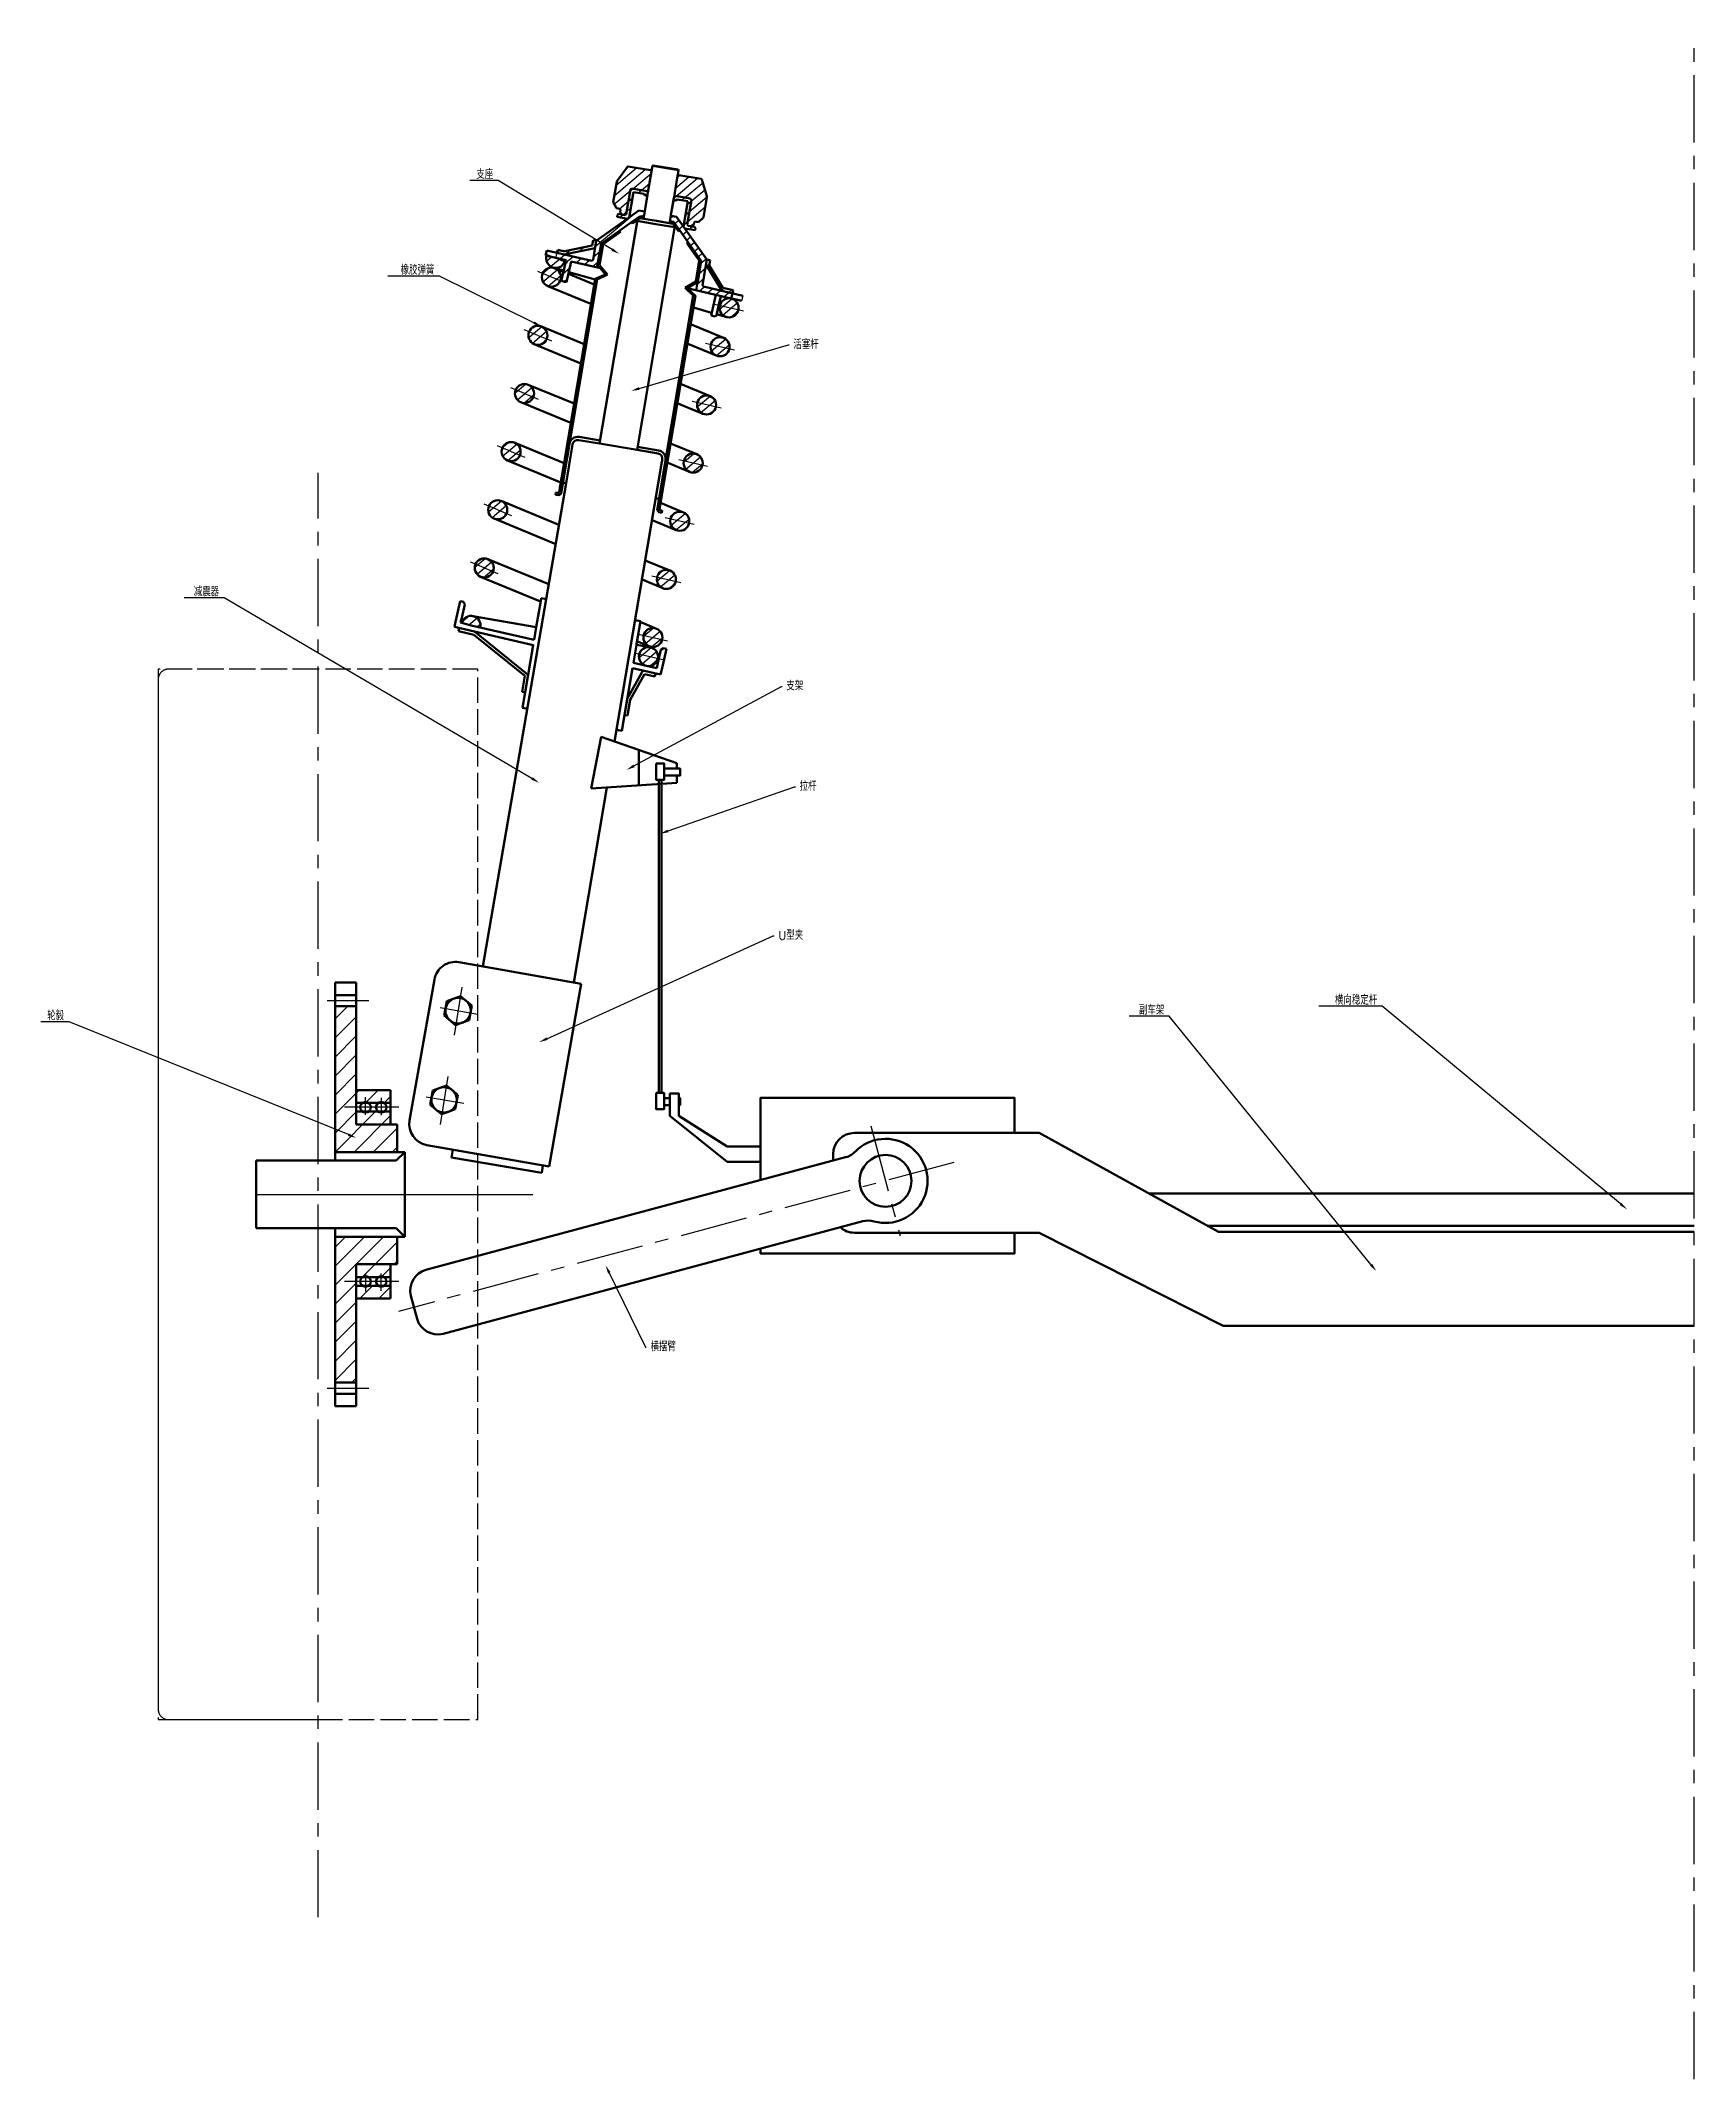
# Model space of a CAD drawing. Header units: millimetres. Extents: x 1201 to 14689, y -21074 to 18809.
# Drawn here: x 1414 to 2195, y -4636 to -3673 of the extents above; entities that cross this region are included whole.
import ezdxf
from ezdxf import colors
from ezdxf.entities.mleader import LeaderData, LeaderLine
from ezdxf.math import Vec2, Vec3

# ---------------------------------------------------------------- set-up
doc = ezdxf.new("R2010")
doc.units = ezdxf.units.MM
doc.linetypes.add('ACAD_ISO02W100', pattern=[15, 12, -3])
doc.linetypes.add('CENTER', pattern=[50.8, 31.75, -6.35, 6.35, -6.35])
for name, color, linetype, lineweight in [('中心线层', 1, 'CENTER', 25), ('剖面线层', 3, 'Continuous', 25), ('粗实线层', 250, 'Continuous', 50), ('虚线层', 4, 'ACAD_ISO02W100', 25)]:
    doc.layers.add(name, color=color, linetype=linetype, lineweight=lineweight)
doc.layers.add('标注层', color=5, linetype='Continuous', lineweight=25, transparency=0.45)
doc.styles.get("Standard").update_dxf_attribs({"font": 'txt', "bigfont": 'gbcbig.shx'})
pattern_1 = [(40, (2188.697, 5409.178), (-2.0408507, 2.4321911), [])]

msp = doc.modelspace()

# ---------------------------------------------------------------- hatches: boundary and pattern name
at = {"layer": '剖面线层'}
h = msp.add_hatch(dxfattribs=at)
h.set_pattern_fill('ANSI31', color=256, scale=2)
h.set_pattern_definition([(45, (1195.738, 14904.9104), (-4.490128, 4.490128), [])])
h.paths.add_polyline_path([(1582.37, -4184.91), (1563.09, -4184.91), (1563.09, -4129.09), (1553.09, -4129.09), (1553.09, -4197.91), (1582.37, -4197.91)])
h.paths.add_polyline_path([(1579.28, -4178.85), (1576.31, -4178.85, -0.309941), (1573.48, -4178.85), (1568.89, -4178.85, -0.309941), (1566.06, -4178.85), (1563.09, -4178.85), (1563.09, -4184.91), (1579.28, -4184.91)], flags=17)
h.paths.add_polyline_path([(1579.28, -4168.66), (1563.09, -4168.66), (1563.09, -4174.72), (1566.06, -4174.72, -0.309941), (1568.89, -4174.72), (1573.48, -4174.72, -0.309941), (1576.31, -4174.72), (1579.28, -4174.72)], flags=17)
h.paths.add_polyline_path([(1582.37, -4237.88), (1553.09, -4237.88), (1553.09, -4306.7), (1563.09, -4306.7), (1563.09, -4250.88), (1582.37, -4250.88)])
h.paths.add_polyline_path([(1579.28, -4250.88), (1563.09, -4250.88), (1563.09, -4256.94), (1566.06, -4256.94, -0.309941), (1568.89, -4256.94), (1573.48, -4256.94, -0.309941), (1576.31, -4256.94), (1579.28, -4256.94)], flags=17)
h.paths.add_polyline_path([(1579.28, -4261.07), (1576.31, -4261.07, -0.309941), (1573.48, -4261.07), (1568.89, -4261.07, -0.309941), (1566.06, -4261.07), (1563.09, -4261.07), (1563.09, -4267.13), (1579.28, -4267.13)], flags=17)
h.paths.add_polyline_path([(12160.26, 18797.62), (12179.46, 18797.62), (12179.46, 18809.47), (12160.26, 18809.47)], flags=9)
h = msp.add_hatch(dxfattribs=at)
h.set_pattern_fill('ANSI31', color=256, angle=-5)
h.set_pattern_definition(pattern_1)
h.paths.add_polyline_path([(1702.51, -3735.01), (1702.1, -3734.44), (1691.59, -3732.66), (1691.2, -3732.82), (1686.29, -3739.47), (1686.1, -3739.92), (1684.47, -3749.53), (1686.03, -3752.33), (1687.51, -3752.58), (1687.91, -3753.16), (1687.75, -3754.14), (1688.57, -3755.3), (1690.05, -3755.55), (1690.62, -3755.14), (1692.59, -3743.48), (1693.17, -3743.07), (1700.43, -3744.3), (1701.01, -3743.89)])
h.paths.add_polyline_path([(1726.24, -3738.75), (1725.92, -3738.47), (1715.41, -3736.69), (1714.84, -3737.1), (1713.33, -3745.97), (1713.74, -3746.55), (1720.03, -3747.61), (1721, -3747.86), (1721.4, -3748.47), (1719.44, -3760.01), (1719.85, -3760.59), (1721.33, -3760.84), (1722.49, -3760.02), (1722.65, -3759.03), (1723.23, -3758.62), (1724.71, -3758.87), (1727.1, -3756.74), (1728.72, -3747.13), (1728.69, -3746.64)])
h = msp.add_hatch(dxfattribs=at)
h.set_pattern_fill('ANSI31', color=256, angle=-5)
h.set_pattern_definition(pattern_1)
h.paths.add_polyline_path([(1741.11, -3791.09), (1736.26, -3789.9), (1729.76, -3779.3), (1730.17, -3776.84), (1728.69, -3776.59), (1728.28, -3779.05), (1735.9, -3791.41), (1740.75, -3792.56)])
h.paths.add_polyline_path([(1674.29, -3771.44), (1675.87, -3771.12), (1676.44, -3767.73), (1674.96, -3767.48), (1674.54, -3769.96), (1661.56, -3772.65), (1661.55, -3772.71), (1658.24, -3771.94), (1657.92, -3773.34), (1661.31, -3774.13)])
h.paths.add_polyline_path([(1700.43, -3744.3), (1693.17, -3743.07), (1692.59, -3743.48), (1690.62, -3755.14), (1690.05, -3755.55), (1688.57, -3755.3), (1687, -3755.03), (1686.42, -3755.44), (1686.25, -3756.43), (1691.18, -3757.26), (1692, -3756.68), (1694.02, -3744.73), (1699.07, -3745.59), (1699.59, -3746.31), (1700.57, -3746.48), (1700.63, -3746.13), (1700.68, -3745.86), (1700.84, -3744.87)])
h.paths.add_polyline_path([(1721.4, -3748.47), (1721, -3747.86), (1720.03, -3747.61), (1713.74, -3746.55), (1713.17, -3746.96), (1712.95, -3748.22), (1712.9, -3748.56), (1713.14, -3748.6), (1713.88, -3748.73), (1714.46, -3748.32), (1714.48, -3748.19), (1719.66, -3749.07), (1717.64, -3761.02), (1718.22, -3761.83), (1723.15, -3762.67), (1723.31, -3761.68), (1722.9, -3761.1), (1719.85, -3760.59), (1719.44, -3760.01)])
h = msp.add_hatch(dxfattribs=at)
h.set_pattern_fill('ANSI31', color=256, angle=-5)
h.set_pattern_definition(pattern_1)
h.paths.add_polyline_path([(1678.73, -3769.15), (1693.1, -3758.94), (1697.18, -3756.04), (1698.9, -3756.34), (1699.32, -3753.87), (1696.61, -3753.41), (1676.44, -3767.71), (1676.02, -3770.21), (1674.91, -3776.76), (1674.34, -3777.14), (1657.92, -3773.34), (1657.35, -3775.78), (1662.22, -3776.9), (1660.09, -3786.16), (1660.46, -3786.76), (1662.41, -3787.21), (1664.66, -3777.47), (1676.78, -3780.26), (1677.07, -3779.01)])
h.paths.add_polyline_path([(1714.36, -3756.41), (1712.14, -3756.04), (1711.65, -3755.96), (1711.23, -3758.42), (1712.95, -3758.71), (1715.85, -3762.79), (1726.06, -3777.16), (1724.4, -3787.02), (1723.7, -3791.1), (1740.18, -3794.9), (1740.75, -3792.56), (1727.05, -3789.31), (1726.65, -3788.7), (1728.7, -3776.55)])
h = msp.add_hatch(dxfattribs=at)
h.set_pattern_fill('ANSI31', color=256, angle=-5)
h.set_pattern_definition(pattern_1)
h.paths.add_polyline_path([(1679.73, -3769.28), (1687.88, -3763.49), (1687.49, -3762.93), (1678.73, -3769.15), (1677.07, -3779.01), (1680.86, -3783.58), (1675.94, -3785.7), (1673.67, -3799.12), (1672.2, -3807.77), (1669.03, -3826.52), (1667.55, -3835.3), (1664.17, -3855.29), (1662.69, -3864), (1661.11, -3873.35), (1659.67, -3881.9), (1658.92, -3886.34), (1658.34, -3886.75), (1657.35, -3886.58), (1657.19, -3887.57), (1658.67, -3887.82), (1659.82, -3887), (1660.69, -3881.83), (1661.04, -3879.79), (1663.73, -3863.89), (1663.78, -3863.59), (1665.2, -3855.18), (1668.58, -3835.18), (1670.07, -3826.41), (1673.23, -3807.7), (1674.69, -3799.05), (1676.91, -3785.94), (1681.79, -3783.68), (1678.05, -3779.18)])
h.paths.add_polyline_path([(1726.06, -3777.16), (1719.84, -3768.4), (1719.29, -3768.8), (1725.08, -3776.95), (1723.41, -3786.85), (1718.4, -3789.87), (1722.27, -3793.61), (1720.05, -3806.72), (1717.61, -3821.12), (1716.11, -3830.03), (1712.72, -3850.03), (1711.25, -3858.74), (1709.13, -3871.26), (1707.87, -3878.74), (1706.39, -3887.46), (1706.05, -3889.5), (1705.17, -3894.67), (1705.99, -3895.82), (1707.47, -3896.07), (1707.64, -3895.09), (1706.65, -3894.92), (1706.24, -3894.34), (1706.99, -3889.91), (1707.43, -3887.35), (1708.9, -3878.63), (1712.28, -3858.63), (1713.76, -3849.92), (1717.14, -3829.92), (1718.65, -3821.01), (1721.39, -3804.76), (1723.26, -3793.7), (1719.31, -3790.08), (1724.4, -3787.02)])
h = msp.add_hatch(dxfattribs=at)
h.set_pattern_fill('ANSI31', color=256, angle=-5)
h.set_pattern_definition(pattern_1)
h.paths.add_polyline_path([(1624.57, -3917.77), (1623.56, -3922.15), (1627.72, -3923.87, 0.076114), (1628.04, -3922.55, 0.373885)])
h.paths.add_polyline_path([(1623.56, -3922.15), (1619.4, -3920.44, 0.076114), (1619.08, -3921.76, 0.373885), (1622.55, -3926.54)])
h.paths.add_polyline_path([(1627.72, -3923.87), (1623.56, -3922.15), (1622.55, -3926.54, 0.366886)])
h.paths.add_polyline_path([(1624.57, -3917.77, 0.366886), (1619.4, -3920.44), (1623.56, -3922.15)])
h.paths.add_polyline_path([(1630.91, -3890.32), (1629.9, -3894.7), (1634.06, -3896.42, 0.076114), (1634.38, -3895.09, 0.373885)])
h.paths.add_polyline_path([(1630.91, -3890.32, 0.366886), (1625.74, -3892.99), (1629.9, -3894.7)])
h.paths.add_polyline_path([(1634.06, -3896.42), (1629.9, -3894.7), (1628.89, -3899.09, 0.366886)])
h.paths.add_polyline_path([(1629.9, -3894.7), (1625.74, -3892.99, 0.076114), (1625.41, -3894.31, 0.373885), (1628.89, -3899.09)])
h.paths.add_polyline_path([(1637.25, -3862.86, 0.366886), (1632.08, -3865.53), (1636.24, -3867.25)])
h.paths.add_polyline_path([(1637.25, -3862.86), (1636.24, -3867.25), (1640.4, -3868.96, 0.076114), (1640.72, -3867.64, 0.373885)])
h.paths.add_polyline_path([(1636.24, -3867.25), (1632.08, -3865.53, 0.076114), (1631.75, -3866.86, 0.373885), (1635.22, -3871.63)])
h.paths.add_polyline_path([(1640.4, -3868.96), (1636.24, -3867.25), (1635.22, -3871.63, 0.366886)])
h.paths.add_polyline_path([(1642.57, -3839.8), (1638.41, -3838.08, 0.076114), (1638.09, -3839.4, 0.373885), (1641.56, -3844.18)])
h.paths.add_polyline_path([(1646.73, -3841.51), (1642.57, -3839.8), (1641.56, -3844.18, 0.366886)])
h.paths.add_polyline_path([(1643.59, -3835.41), (1642.57, -3839.8), (1646.73, -3841.51, 0.076114), (1647.06, -3840.19, 0.373885)])
h.paths.add_polyline_path([(1643.59, -3835.41, 0.366886), (1638.41, -3838.08), (1642.57, -3839.8)])
h.paths.add_polyline_path([(1618.31, -3944.9, 0.404152), (1612.95, -3948.12), (1617.3, -3949.28)])
h.paths.add_polyline_path([(1618.31, -3944.9), (1617.3, -3949.28), (1621.68, -3950.29, 0.414214)])
h.paths.add_polyline_path([(1723.24, -3868.26, 0.414214), (1717.84, -3871.63), (1722.23, -3872.64)])
h.paths.add_polyline_path([(1723.24, -3868.26), (1722.23, -3872.64), (1726.61, -3873.66, 0.034921), (1726.71, -3873.04, 0.373885)])
h.paths.add_polyline_path([(1722.23, -3872.64), (1717.84, -3871.63, 0.034921), (1717.74, -3872.25, 0.373885), (1721.21, -3877.03)])
h.paths.add_polyline_path([(1726.61, -3873.66), (1722.23, -3872.64), (1721.21, -3877.03, 0.414214)])
h.paths.add_polyline_path([(1716.9, -3895.71, 0.414214), (1711.5, -3899.08), (1715.89, -3900.1)])
h.paths.add_polyline_path([(1716.9, -3895.71), (1715.89, -3900.1), (1720.27, -3901.11, 0.034921), (1720.37, -3900.49, 0.373885)])
h.paths.add_polyline_path([(1715.89, -3900.1), (1711.5, -3899.08, 0.034921), (1711.4, -3899.7, 0.373885), (1714.88, -3904.48)])
h.paths.add_polyline_path([(1720.27, -3901.11), (1715.89, -3900.1), (1714.88, -3904.48, 0.414214)])
h.paths.add_polyline_path([(1710.56, -3923.16, 0.414214), (1705.17, -3926.54), (1709.55, -3927.55)])
h.paths.add_polyline_path([(1710.56, -3923.16), (1709.55, -3927.55), (1713.93, -3928.56, 0.034921), (1714.03, -3927.94, 0.373885)])
h.paths.add_polyline_path([(1709.55, -3927.55), (1705.17, -3926.54, 0.034921), (1705.07, -3927.16, 0.373885), (1708.54, -3931.93)])
h.paths.add_polyline_path([(1713.93, -3928.56), (1709.55, -3927.55), (1708.54, -3931.93, 0.414214)])
h.paths.add_polyline_path([(1702.14, -3959.63, 0.414214), (1696.75, -3963), (1701.13, -3964.02)])
h.paths.add_polyline_path([(1702.14, -3959.63), (1701.13, -3964.02), (1705.52, -3965.03, 0.034921), (1705.61, -3964.41, 0.373885)])
h.paths.add_polyline_path([(1701.13, -3964.02), (1696.75, -3963, 0.034921), (1696.65, -3963.62, 0.373885), (1700.12, -3968.4)])
h.paths.add_polyline_path([(1705.52, -3965.03), (1701.13, -3964.02), (1700.12, -3968.4, 0.414214)])
h.paths.add_polyline_path([(1704.22, -3950.62, 0.414214), (1698.83, -3953.99), (1703.21, -3955)])
h.paths.add_polyline_path([(1703.21, -3955), (1698.83, -3953.99, 0.034921), (1698.73, -3954.61, 0.373885), (1702.2, -3959.39)])
h.paths.add_polyline_path([(1707.6, -3956.01), (1703.21, -3955), (1702.2, -3959.39, 0.414214)])
h.paths.add_polyline_path([(1704.22, -3950.62), (1703.21, -3955), (1707.6, -3956.01, 0.034921), (1707.69, -3955.39, 0.373885)])
edge = h.paths.add_edge_path()
edge.add_arc((1728.56, -3845.19), 4.5, -5, 355)
edge = h.paths.add_edge_path()
edge.add_arc((1734.9, -3817.74), 4.5, -5, 355)
edge = h.paths.add_edge_path()
edge.add_arc((1648.91, -3812.34), 4.5, -5, 355)
edge = h.paths.add_edge_path()
edge.add_arc((1739.15, -3799.36), 4.5, -5, 355)
edge = h.paths.add_edge_path()
edge.add_arc((1655.25, -3784.89), 4.5, -5, 355)
edge = h.paths.add_edge_path()
edge.add_arc((1657.29, -3776.04), 4.5, 163.5595, 350.4405)
h = msp.add_hatch(dxfattribs=at)
h.set_pattern_fill('ANSI31', color=256, angle=-5)
h.set_pattern_definition(pattern_1)
edge = h.paths.add_edge_path()
edge.add_arc((1657.29, -3776.04), 4.5, 163.5595, 350.4405)
edge.add_line((1652.48, -3774.66), (1662.22, -3776.9))

# ---------------------------------------------------------------- linework, layer by layer
at = {"layer": '中心线层'}
for p, q in [((2195.02, -4635.66), (2195.02, -3673.27)), ((1657.35, -3775.78), (1657.92, -3773.34)), ((1661.72, -3787.56), (1648.78, -3782.22)), ((1745.97, -3800.93), (1732.32, -3797.78)), ((1644.75, -3810.63), (1642.44, -3809.67)), ((1648.91, -3812.34), (1644.75, -3810.63)), ((1648.91, -3812.34), (1653.07, -3814.06)), ((1653.07, -3814.06), (1655.38, -3815.01)), ((1741.72, -3819.31), (1728.08, -3816.16)), ((1638.41, -3838.08), (1636.1, -3837.13)), ((1642.57, -3839.8), (1638.41, -3838.08)), ((1642.57, -3839.8), (1646.73, -3841.51)), ((1646.73, -3841.51), (1649.04, -3842.46)), ((1735.38, -3846.77), (1721.74, -3843.62)), ((1632.08, -3865.53), (1629.76, -3864.58)), ((1636.24, -3867.25), (1632.08, -3865.53)), ((1636.24, -3867.25), (1640.4, -3868.96)), ((1640.4, -3868.96), (1642.71, -3869.92)), ((1729.05, -3874.22), (1715.41, -3871.07)), ((1625.74, -3892.99), (1623.43, -3892.03)), ((1629.9, -3894.7), (1625.74, -3892.99)), ((1629.9, -3894.7), (1634.06, -3896.42)), ((1634.06, -3896.42), (1636.37, -3897.37)), ((1722.71, -3901.67), (1709.07, -3898.52)), ((1619.4, -3920.44), (1617.09, -3919.49)), ((1623.56, -3922.15), (1619.4, -3920.44)), ((1623.56, -3922.15), (1627.72, -3923.87)), ((1627.72, -3923.87), (1630.03, -3924.82)), ((1716.37, -3929.12), (1702.73, -3925.97)), ((1696.39, -3953.43), (1710.03, -3956.58)), ((1707.95, -3965.59), (1694.31, -3962.44)), ((1549.31, -4126.44), (1568.96, -4126.44)), ((1609.5, -4142.79), (1613.11, -4120.1)), ((1602.68, -4129.72), (1620.53, -4132.75)), ((1602.87, -4184.89), (1606.49, -4162.19)), ((1567.47, -4180.29), (1567.47, -4171.99)), ((1574.9, -4172.37), (1574.9, -4180.56)), ((1596.06, -4171.81), (1613.9, -4174.84)), ((1583.21, -4176.78), (1557.56, -4176.78)), ((1806.1, -4185.55), (1820.03, -4237.53)), ((1845.32, -4202.89), (1583.02, -4273.17)), ((1583.21, -4259.01), (1557.56, -4259.01)), ((1567.47, -4255.5), (1567.47, -4263.8)), ((1574.9, -4263.42), (1574.9, -4255.23)), ((1549.31, -4309.35), (1568.96, -4309.35))]:
    msp.add_line(p, q, dxfattribs=at)
at = {"layer": '中心线层', "lineweight": -3}
msp.add_line((1545.03, -4559.2), (1545.03, -3877.2), dxfattribs=at)
at = {"layer": '中心线层'}
msp.add_lwpolyline([(1662.85, -3778.2), (1658.71, -3776.5), (1654.55, -3774.78), (1652.24, -3773.83)], dxfattribs=at)
at = {"layer": '标注层'}
msp.add_line((1515.89, -4217.9), (1646.44, -4217.9), dxfattribs=at)
at = {"layer": '粗实线层'}
for p, q in [((1686.29, -3739.47), (1691.2, -3732.82)), ((1691.59, -3732.66), (1691.2, -3732.82)), ((1691.2, -3732.82), (1691.59, -3732.66)), ((1691.2, -3732.82), (1691.59, -3732.66)), ((1691.59, -3732.66), (1702.1, -3734.44)), ((1700.84, -3744.87), (1702.84, -3733.04)), ((1702.59, -3734.52), (1702.97, -3732.3)), ((1702.97, -3732.3), (1703.26, -3732.1)), ((1702.97, -3732.3), (1715.29, -3734.39)), ((1703.26, -3732.1), (1715.09, -3734.1)), ((1684.47, -3749.53), (1686.1, -3739.92)), ((1686.29, -3739.47), (1686.1, -3739.92)), ((1692.59, -3743.48), (1690.62, -3755.14)), ((1692.59, -3743.48), (1693.17, -3743.07)), ((1700.43, -3744.3), (1693.17, -3743.07)), ((1701.01, -3743.89), (1702.51, -3735.01)), ((1702.1, -3734.44), (1702.51, -3735.01)), ((1713.33, -3745.97), (1714.84, -3737.1)), ((1714.92, -3736.6), (1714.84, -3737.1)), ((1715.41, -3736.69), (1714.84, -3737.1)), ((1714.92, -3736.6), (1715.29, -3734.39)), ((1714.92, -3736.6), (1715.17, -3735.13)), ((1715.09, -3734.1), (1715.29, -3734.39)), ((1725.92, -3738.47), (1715.41, -3736.69)), ((1725.92, -3738.47), (1726.24, -3738.75)), ((1728.69, -3746.64), (1726.24, -3738.75)), ((1684.47, -3749.53), (1686.03, -3752.33)), ((1687.51, -3752.58), (1686.03, -3752.33)), ((1687.51, -3752.58), (1687.91, -3753.16)), ((1687.75, -3754.14), (1687.91, -3753.16)), ((1694.02, -3744.73), (1692, -3756.68)), ((1693.94, -3745.23), (1692.98, -3750.9)), ((1699.07, -3745.59), (1694.02, -3744.73)), ((1700.63, -3746.13), (1698.74, -3757.32)), ((1699.07, -3745.59), (1699.59, -3746.31)), ((1699.4, -3753.38), (1700.53, -3746.72)), ((1699.59, -3746.31), (1700.57, -3746.48)), ((1701.01, -3743.89), (1700.43, -3744.3)), ((1700.43, -3744.3), (1700.84, -3744.87)), ((1700.63, -3746.13), (1700.68, -3745.86)), ((1700.68, -3745.86), (1700.84, -3744.87)), ((1712.95, -3748.22), (1711.06, -3759.41)), ((1711.73, -3755.46), (1712.86, -3748.81)), ((1712.9, -3748.56), (1713.88, -3748.73)), ((1712.95, -3748.22), (1713.17, -3746.96)), ((1713.33, -3745.97), (1713.17, -3746.96)), ((1713.74, -3746.55), (1713.17, -3746.96)), ((1713.33, -3745.97), (1713.74, -3746.55)), ((1713.74, -3746.55), (1720.03, -3747.61)), ((1713.88, -3748.73), (1714.6, -3748.21)), ((1714.6, -3748.21), (1719.66, -3749.07)), ((1719.66, -3749.07), (1717.64, -3761.02)), ((1719.57, -3749.56), (1718.61, -3755.23)), ((1721.4, -3748.47), (1719.44, -3760.01)), ((1720.03, -3747.61), (1721, -3747.86)), ((1721, -3747.86), (1721.4, -3748.47)), ((1727.1, -3756.74), (1728.72, -3747.13)), ((1728.69, -3746.64), (1728.72, -3747.13)), ((1676.42, -3767.73), (1696.61, -3753.41)), ((1695.86, -3757.85), (1678.01, -3863.38)), ((1693.1, -3758.94), (1678.73, -3769.15)), ((1686.25, -3756.43), (1686.42, -3755.44)), ((1691.18, -3757.26), (1686.25, -3756.43)), ((1687, -3755.03), (1686.42, -3755.44)), ((1690.05, -3755.55), (1687, -3755.03)), ((1687.75, -3754.14), (1688.57, -3755.3)), ((1690.05, -3755.55), (1688.57, -3755.3)), ((1690.62, -3755.14), (1690.05, -3755.55)), ((1692, -3756.68), (1691.18, -3757.26)), ((1697.18, -3756.04), (1693.1, -3758.94)), ((1693.51, -3759.52), (1693.1, -3758.94)), ((1695.86, -3757.85), (1693.51, -3759.52)), ((1713.61, -3760.85), (1695.75, -3866.46)), ((1704.65, -3759.84), (1695.78, -3758.34)), ((1697.01, -3757.03), (1695.86, -3757.85)), ((1697.01, -3757.03), (1695.86, -3757.85)), ((1696.61, -3753.41), (1699.32, -3753.87)), ((1704.9, -3758.36), (1697.01, -3757.03)), ((1698.9, -3756.34), (1697.18, -3756.04)), ((1704.9, -3758.36), (1698.98, -3757.36)), ((1704.65, -3759.84), (1713.52, -3761.34)), ((1704.9, -3758.36), (1712.79, -3759.7)), ((1704.9, -3758.36), (1710.82, -3759.36)), ((1704.9, -3758.36), (1710.82, -3759.36)), ((1711.23, -3758.42), (1712.95, -3758.71)), ((1711.65, -3755.96), (1714.36, -3756.41)), ((1712.79, -3759.7), (1713.61, -3760.85)), ((1712.95, -3758.71), (1715.85, -3762.79)), ((1713.61, -3760.85), (1715.27, -3763.2)), ((1728.71, -3776.57), (1714.36, -3756.41)), ((1715.27, -3763.2), (1715.85, -3762.79)), ((1715.85, -3762.79), (1726.06, -3777.16)), ((1717.64, -3761.02), (1718.22, -3761.83)), ((1718.22, -3761.83), (1723.15, -3762.67)), ((1719.44, -3760.01), (1719.85, -3760.59)), ((1719.85, -3760.59), (1722.9, -3761.1)), ((1719.85, -3760.59), (1721.33, -3760.84)), ((1722.49, -3760.02), (1721.33, -3760.84)), ((1722.49, -3760.02), (1722.65, -3759.03)), ((1723.23, -3758.62), (1722.65, -3759.03)), ((1722.9, -3761.1), (1723.31, -3761.68)), ((1723.15, -3762.67), (1723.31, -3761.68)), ((1723.23, -3758.62), (1724.71, -3758.87)), ((1727.1, -3756.74), (1724.71, -3758.87)), ((1652.48, -3774.66), (1653.04, -3772.22)), ((1653.04, -3772.22), (1674.34, -3777.14)), ((1657.9, -3773.41), (1658.24, -3771.94)), ((1658.24, -3771.94), (1661.55, -3772.71)), ((1674.29, -3771.44), (1661.31, -3774.13)), ((1674.54, -3769.96), (1661.56, -3772.65)), ((1674.29, -3771.44), (1675.87, -3771.12)), ((1674.96, -3767.48), (1674.54, -3769.96)), ((1674.91, -3776.76), (1676.44, -3767.75)), ((1676.42, -3767.73), (1674.96, -3767.48)), ((1676.44, -3767.75), (1676.02, -3770.21)), ((1678.73, -3769.15), (1677.07, -3779.01)), ((1678.05, -3779.18), (1679.73, -3769.28)), ((1679.73, -3769.28), (1687.88, -3763.49)), ((1687.88, -3763.49), (1687.49, -3762.93)), ((1719.29, -3768.8), (1719.84, -3768.4)), ((1725.08, -3776.95), (1719.29, -3768.8)), ((1652.48, -3774.66), (1662.22, -3776.9)), ((1656.28, -3780.43), (1661.1, -3781.8)), ((1656.96, -3780.73), (1660.96, -3782.38)), ((1662.22, -3776.9), (1660.09, -3786.16)), ((1661.31, -3774.13), (1661.31, -3774.13)), ((1661.56, -3772.65), (1661.55, -3772.71)), ((1662.41, -3787.21), (1664.66, -3777.47)), ((1664.66, -3777.47), (1678.42, -3780.64)), ((1674.91, -3776.76), (1674.34, -3777.14)), ((1677.07, -3779.01), (1676.78, -3780.26)), ((1677.07, -3779.01), (1680.86, -3783.58)), ((1678.05, -3779.18), (1681.79, -3783.68)), ((1723.41, -3786.85), (1725.08, -3776.95)), ((1725.08, -3776.99), (1723.41, -3786.85)), ((1726.06, -3777.16), (1724.4, -3787.02)), ((1725.12, -3782.75), (1726.07, -3777.12)), ((1726.65, -3788.7), (1728.69, -3776.59)), ((1735.9, -3791.41), (1728.28, -3779.05)), ((1728.69, -3776.59), (1730.17, -3776.84)), ((1730.17, -3776.84), (1729.76, -3779.3)), ((1729.76, -3779.3), (1736.26, -3789.9)), ((1653.54, -3789.05), (1673.95, -3797.45)), ((1675.94, -3785.7), (1658.92, -3886.34)), ((1676.91, -3785.94), (1659.82, -3887)), ((1660.09, -3786.16), (1660.46, -3786.76)), ((1660.46, -3786.76), (1662.41, -3787.21)), ((1663.3, -3783.34), (1675.49, -3788.37)), ((1663.5, -3782.48), (1675.88, -3786.01)), ((1680.86, -3783.58), (1675.94, -3785.7)), ((1681.79, -3783.68), (1676.91, -3785.94)), ((1723.41, -3786.85), (1718.4, -3789.87)), ((1718.4, -3789.87), (1722.27, -3793.61)), ((1724.4, -3787.02), (1719.31, -3790.08)), ((1719.31, -3790.08), (1740.17, -3794.9)), ((1719.31, -3790.08), (1723.26, -3793.7)), ((1725.12, -3782.75), (1723.7, -3791.1)), ((1723.87, -3790.13), (1723.7, -3791.1)), ((1726.65, -3788.7), (1727.05, -3789.31)), ((1727.05, -3789.31), (1745.63, -3793.72)), ((1741.11, -3791.09), (1736.26, -3789.9)), ((1740.75, -3792.55), (1741.12, -3791.07)), ((1705.17, -3894.67), (1722.27, -3793.61)), ((1723.26, -3793.7), (1706.24, -3894.34)), ((1722.33, -3799.25), (1730.94, -3801.7)), ((1730.65, -3802.96), (1731.78, -3798.05)), ((1731.78, -3798.05), (1732.9, -3793.22)), ((1734.25, -3798.49), (1733.2, -3803.04)), ((1734.25, -3798.49), (1735.33, -3793.78)), ((1740.2, -3794.91), (1735.33, -3793.78)), ((1740.2, -3794.91), (1735.33, -3793.78)), ((1740.16, -3794.97), (1740.75, -3792.55)), ((1740.2, -3794.91), (1740.69, -3795.02)), ((1740.2, -3794.91), (1745.07, -3796.06)), ((1740.69, -3795.02), (1744.55, -3795.94)), ((1650.63, -3808.18), (1670.73, -3816.47)), ((1720.99, -3807.13), (1736.62, -3813.58)), ((1732.6, -3803.41), (1730.65, -3802.96)), ((1733.2, -3803.04), (1732.6, -3803.41)), ((1733.34, -3802.38), (1737.91, -3803.69)), ((1647.2, -3816.5), (1669.19, -3825.57)), ((1719.46, -3816.18), (1733.89, -3822.12)), ((1644.29, -3835.64), (1665.98, -3844.58)), ((1716.24, -3835.24), (1730.28, -3841.03)), ((1640.86, -3843.96), (1664.44, -3853.68)), ((1714.7, -3844.34), (1726.85, -3849.35)), ((1637.95, -3863.09), (1661.23, -3872.69)), ((1663.73, -3863.89), (1660.69, -3881.83)), ((1663.78, -3863.59), (1663.73, -3863.89)), ((1668.14, -3861.79), (1678, -3863.46)), ((1668.39, -3860.32), (1678.25, -3861.98)), ((1678, -3863.46), (1695.75, -3866.46)), ((1705.61, -3868.13), (1695.75, -3866.46)), ((1705.86, -3866.65), (1696, -3864.99)), ((1711.49, -3863.35), (1723.94, -3868.48)), ((1634.52, -3871.41), (1659.71, -3881.8)), ((1707.49, -3872), (1685.14, -4004.16)), ((1707.66, -3871.01), (1707.49, -3872)), ((1709.95, -3872.45), (1720.51, -3876.8)), ((1657.35, -3886.58), (1657.19, -3887.57)), ((1657.19, -3887.57), (1658.67, -3887.82)), ((1658.34, -3886.75), (1657.35, -3886.58)), ((1658.92, -3886.34), (1658.34, -3886.75)), ((1659.82, -3887), (1658.67, -3887.82)), ((1659.67, -3881.9), (1659.31, -3884)), ((1660.1, -3879.35), (1659.67, -3881.9)), ((1660.35, -3883.89), (1660.69, -3881.83)), ((1661.04, -3879.79), (1660.69, -3881.83)), ((1662.17, -3882.08), (1660.69, -3881.83)), ((1662.17, -3882.08), (1660.69, -3881.83)), ((1631.61, -3890.54), (1658.84, -3901.77)), ((1704.57, -3889.25), (1706.05, -3889.5)), ((1705.17, -3894.67), (1705.99, -3895.82)), ((1707.47, -3896.07), (1705.99, -3895.82)), ((1706.24, -3894.34), (1706.65, -3894.92)), ((1706.65, -3894.92), (1707.64, -3895.09)), ((1706.73, -3891.45), (1717.6, -3895.94)), ((1707.64, -3895.09), (1707.47, -3896.07)), ((1628.18, -3898.86), (1657.3, -3910.87)), ((1702.82, -3899.58), (1714.17, -3904.26)), ((1621.84, -3926.32), (1650.18, -3938)), ((1625.27, -3917.99), (1654.09, -3929.88)), ((1699.61, -3918.58), (1711.27, -3923.39)), ((1698.07, -3927.68), (1707.83, -3931.71)), ((1609.99, -3947.59), (1612.24, -3937.85)), ((1612.24, -3937.85), (1613.7, -3938.19)), ((1612.99, -3945.72), (1612.39, -3947.97)), ((1612.99, -3945.72), (1614.45, -3939.39)), ((1613.7, -3938.19), (1614.45, -3939.39)), ((1648.13, -3950.13), (1618.08, -3944.85)), ((1650.09, -3938.57), (1648.6, -3947.37)), ((1650.09, -3938.57), (1650.45, -3936.45)), ((1650.45, -3936.45), (1652.91, -3936.86)), ((1609.99, -3947.59), (1609.43, -3950.03)), ((1609.43, -3950.03), (1646.69, -3958.63)), ((1611.69, -3950.55), (1611.36, -3952.01)), ((1611.36, -3952.01), (1618.67, -3953.7)), ((1612.39, -3947.97), (1612.95, -3948.12)), ((1617.3, -3949.28), (1612.95, -3948.12)), ((1612.95, -3948.12), (1612.95, -3948.12)), ((1647.11, -3956.16), (1617.3, -3949.28)), ((1618.67, -3953.7), (1642.71, -3973.17)), ((1619, -3952.24), (1642.86, -3971.55)), ((1648.14, -3950.08), (1647.11, -3956.17)), ((1648.6, -3947.37), (1648.14, -3950.08)), ((1648.14, -3950.08), (1648.14, -3950.08)), ((1697.29, -3947.26), (1694.83, -3946.85)), ((1695.46, -3958.1), (1697.29, -3947.26)), ((1697.14, -3947.63), (1704.93, -3950.84)), ((1646.69, -3958.63), (1641.69, -3988.21)), ((1646.69, -3958.63), (1646.71, -3958.52)), ((1647.11, -3956.17), (1647.11, -3956.16)), ((1695.4, -3958.44), (1693.96, -3966.98)), ((1695.46, -3958.1), (1695.4, -3958.44)), ((1701.91, -3959.58), (1695.4, -3958.44)), ((1695.68, -3956.77), (1701.5, -3959.16)), ((1707.01, -3960.76), (1705.55, -3967.09)), ((1707.01, -3960.76), (1708.21, -3960.01)), ((1707.43, -3970.09), (1709.68, -3960.34)), ((1709.68, -3960.34), (1708.21, -3960.01)), ((1641.46, -3980.57), (1642.71, -3973.17)), ((1642.86, -3971.55), (1644.31, -3972.73)), ((1693.54, -3969.45), (1688.54, -3999.03)), ((1697.9, -3971.58), (1691.08, -3983.99)), ((1699.22, -3972.3), (1692.52, -3984.49)), ((1693.54, -3969.45), (1693.54, -3969.44)), ((1693.54, -3969.45), (1706.86, -3972.52)), ((1693.96, -3966.98), (1700.12, -3968.4)), ((1693.96, -3966.98), (1693.96, -3966.98)), ((1697.9, -3971.58), (1698.45, -3970.58)), ((1704.09, -3973.42), (1699.22, -3972.3)), ((1700.12, -3968.4), (1704.99, -3969.53)), ((1704.35, -3972.3), (1704.09, -3973.42)), ((1704.35, -3972.3), (1704.43, -3971.96)), ((1704.99, -3969.53), (1705.55, -3967.09)), ((1706.86, -3972.52), (1707.43, -3970.09)), ((1642.94, -3980.82), (1641.46, -3980.57)), ((1641.69, -3988.21), (1644.15, -3988.63)), ((1688.54, -3999.03), (1689.79, -3991.63)), ((1689.79, -3991.63), (1691.27, -3991.88)), ((1691.27, -3991.88), (1692.52, -3984.49)), ((1678.77, -4001.97), (1673.98, -4026.3)), ((1714.43, -4014.25), (1678.77, -4001.97)), ((1688.54, -3999.03), (1686.08, -3998.61)), ((1696.6, -4008.11), (1696.6, -4024.76)), ((1705.95, -4022.21), (1705.95, -4169.99)), ((1707.34, -4022.21), (1707.34, -4169.99)), ((1714.43, -4014.25), (1714.43, -4016.91)), ((1714.43, -4020.22), (1714.43, -4023.54)), ((1681.48, -4025.79), (1665.91, -4117.87)), ((1673.98, -4026.3), (1714.43, -4023.54)), ((1669.35, -4118.48), (1611.59, -4108.3)), ((1553.09, -4201.9), (1553.09, -4117.9)), ((1553.09, -4117.9), (1563.09, -4117.9)), ((1563.09, -4117.9), (1563.09, -4184.91)), ((1600.01, -4116.41), (1588.26, -4183.02)), ((1669.35, -4118.48), (1654.14, -4204.79)), ((1553.09, -4123.79), (1563.09, -4123.79)), ((1605.29, -4130.12), (1605.88, -4126.7)), ((1605.88, -4126.7), (1612.4, -4124.35)), ((1617.72, -4128.79), (1612.4, -4124.35)), ((1553.09, -4129.09), (1563.09, -4129.09)), ((1605.29, -4130.12), (1604.68, -4133.53)), ((1604.68, -4133.53), (1609.99, -4137.99)), ((1613.25, -4136.8), (1609.99, -4137.99)), ((1616.5, -4135.62), (1613.25, -4136.8)), ((1617.1, -4132.21), (1616.5, -4135.62)), ((1617.1, -4132.21), (1617.72, -4128.79)), ((1599.25, -4168.79), (1605.77, -4166.44)), ((1611.09, -4170.88), (1605.77, -4166.44)), ((1579.28, -4168.66), (1563.09, -4168.66)), ((1563.09, -4174.72), (1579.28, -4174.72)), ((1579.28, -4184.91), (1579.28, -4168.66)), ((1598.66, -4172.21), (1598.06, -4175.63)), ((1598.06, -4175.63), (1603.37, -4180.08)), ((1598.66, -4172.21), (1599.25, -4168.79)), ((1610.48, -4174.3), (1609.88, -4177.71)), ((1610.48, -4174.3), (1611.09, -4170.88)), ((1707.34, -4169.99), (1705.95, -4169.99)), ((1563.09, -4178.85), (1579.28, -4178.85)), ((1563.09, -4184.91), (1582.37, -4184.91)), ((1582.37, -4184.91), (1582.37, -4197.91)), ((1606.62, -4178.89), (1603.37, -4180.08)), ((1609.88, -4177.71), (1606.62, -4178.89)), ((1711.27, -4180.86), (1738.28, -4202.48)), ((1715.47, -4180.86), (1738.28, -4195.37)), ((1654.14, -4204.79), (1596.37, -4194.61)), ((1885.57, -4188.92), (1798.35, -4188.92)), ((1885.57, -4188.92), (1970.39, -4235.55)), ((1582.02, -4201.9), (1515.89, -4201.9)), ((1515.89, -4233.9), (1515.89, -4201.9)), ((1586, -4197.91), (1553.09, -4197.91)), ((1586, -4197.91), (1582.02, -4201.9)), ((1586, -4197.91), (1586, -4217.9)), ((1596, -4253.52), (1794.22, -4200.39)), ((1608.12, -4200.45), (1650.72, -4207.69)), ((1651.29, -4204.29), (1650.72, -4207.69)), ((1788.35, -4198.92), (1788.35, -4201.97)), ((1586, -4237.88), (1586, -4217.9)), ((1937.43, -4217.43), (2195.02, -4217.43)), ((1582.02, -4233.9), (1515.89, -4233.9)), ((1553.09, -4233.9), (1553.09, -4317.9)), ((1586, -4237.88), (1582.02, -4233.9)), ((1802.32, -4230.6), (1604.09, -4283.71)), ((1965.17, -4232.68), (2195.02, -4232.68)), ((1586, -4237.88), (1553.09, -4237.88)), ((1582.37, -4250.88), (1582.37, -4237.88)), ((1798.35, -4236.02), (1885.57, -4236.02)), ((1885.57, -4236.02), (1972.51, -4280)), ((1970.39, -4235.55), (2195.02, -4235.55)), ((1563.09, -4317.9), (1563.09, -4250.88)), ((1563.09, -4250.88), (1582.37, -4250.88)), ((1579.28, -4250.88), (1579.28, -4267.13)), ((1563.09, -4256.94), (1579.28, -4256.94)), ((1563.09, -4261.07), (1579.28, -4261.07)), ((1579.28, -4267.13), (1563.09, -4267.13)), ((1588.93, -4265.77), (1591.84, -4276.64)), ((1972.51, -4280), (2195.02, -4280)), ((1553.09, -4306.7), (1563.09, -4306.7)), ((1553.09, -4312), (1563.09, -4312)), ((1553.09, -4317.9), (1563.09, -4317.9))]:
    msp.add_line(p, q, dxfattribs=at)
at = {"layer": '粗实线层', "lineweight": 30}
msp.add_line((1745.63, -3793.72), (1745.07, -3796.06), dxfattribs=at)
at = {"layer": '粗实线层'}
for points in [[(1665.26, -3863.84), (1665.09, -3864.83), (1662.17, -3882.08), (1622.94, -4110.3)], [(1711.27, -4172.44), (1708.46, -4172.44), (1708.46, -4175.75), (1711.27, -4175.75)], [(1711.27, -4180.86), (1711.27, -4170.35), (1715.47, -4170.35), (1715.47, -4180.86)], [(1715.47, -4175.75), (1716.01, -4175.75), (1716.01, -4172.44), (1715.47, -4172.44)], [(1754.01, -4211.17), (1754.01, -4172.38), (1874.05, -4172.38), (1874.05, -4188.92)], [(1738.28, -4195.37), (1738.28, -4195.37), (1754.01, -4195.37), (1754.01, -4202.48), (1738.28, -4202.48)], [(1608.75, -4196.79), (1608.12, -4200.45)], [(1874.05, -4236.02), (1874.05, -4245.79), (1754.01, -4245.79), (1754.01, -4243.55)]]:
    msp.add_lwpolyline(points, dxfattribs=at)
for points in [[(1704.76, -4014.46), (1708.46, -4014.46), (1708.46, -4022.21), (1704.76, -4022.21)], [(1708.46, -4020.22), (1716.01, -4020.22), (1716.01, -4016.91), (1708.46, -4016.91)], [(1704.76, -4169.99), (1708.46, -4169.99), (1708.46, -4177.75), (1704.76, -4177.75)]]:
    msp.add_lwpolyline(points, close=True, dxfattribs=at)
for centre, radius in [((1655.25, -3784.89), 4.5), ((1739.15, -3799.36), 4.5), ((1648.91, -3812.34), 4.5), ((1734.9, -3817.74), 4.5), ((1642.57, -3839.8), 4.5), ((1728.56, -3845.19), 4.5), ((1636.24, -3867.25), 4.5), ((1722.23, -3872.64), 4.5), ((1629.9, -3894.7), 4.5), ((1715.89, -3900.1), 4.5), ((1623.56, -3922.15), 4.5), ((1709.55, -3927.55), 4.5), ((1703.21, -3955), 4.5), ((1701.13, -3964.02), 4.5), ((1611.2, -4131.17), 6), ((1567.47, -4176.78), 2.5), ((1574.9, -4176.78), 2.5), ((1604.57, -4173.26), 6), ((1813.06, -4211.53), 12.25), ((1567.47, -4259.01), 2.5), ((1574.9, -4259.01), 2.5)]:
    msp.add_circle(centre, radius, dxfattribs=at)
for centre, radius, start, end in [((1657.29, -3776.04), 4.5, 163.5595, 350.4405), ((1667.72, -3864.26), 4, 80.40105, 170.40105), ((1667.72, -3864.26), 2.5, 80.40105, 170.40105), ((1667.72, -3864.26), 2.5, 167.56769, 170.40105), ((1705.19, -3870.59), 2.5, 350.40105, 80.40105), ((1705.19, -3870.6), 4, 350.40105, 80.40105), ((1617.3, -3949.28), 4.5, 347, 165.0248), ((1609.86, -4118.15), 10, 80, 170), ((1598.11, -4184.76), 10, 170, 260), ((1798.35, -4198.92), 10, 90, 180), ((1813.06, -4211.53), 19.86, 254.15051, 135.85415), ((1791.64, -4190.73), 10, 285.00259, 315.85415), ((1798.35, -4226.02), 10, 228.02772, 270), ((1804.91, -4240.26), 10, 74.15051, 105), ((1598.59, -4263.18), 10, 105.00259, 195), ((1601.5, -4274.05), 10, 195, 285)]:
    msp.add_arc(centre, radius, start, end, dxfattribs=at)
at = {"layer": '虚线层'}
msp.add_lwpolyline([(1545.03, -3969.9), (1474.53, -3969.9, 0.414214), (1469.53, -3974.9), (1469.53, -4460.9, 0.414214), (1474.53, -4465.9), (1545.03, -4465.9)], format="xyb", dxfattribs=at)
msp.add_lwpolyline([(1620.53, -3969.9), (1469.53, -3969.9), (1469.53, -4465.9), (1620.53, -4465.9)], close=True, dxfattribs=at)

# ---------------------------------------------------------------- leaders
at = {"layer": '标注层'}
ml = msp.add_multileader_mtext('Standard', dxfattribs=at)
ml.set_content('支座', color=256)
ml.set_leader_properties()
ml.build(insert=Vec2(0, 0))
ml.multileader.update_dxf_attribs({"text_right_attachment_type": 6, "dogleg_length": 0.36})
ctx = ml.context
ctx.base_point, ctx.plane_origin = Vec3(1620.47, -3736.56), Vec3(1687.36, -3773.92)
ctx.right_attachment, ctx.text_align_type = 6, 2
notes = []
notes.append((ctx, [(0, (1, 1, 0), (1630.16, -3739.25), (-1, 0), 0.36, [(0, [(1687.36, -3773.92)], 0, [])])]))
ctx.mtext.insert, ctx.mtext.alignment, ctx.mtext.flow_direction = Vec3(1627.8, -3734.45), 3, 5
ml = msp.add_multileader_mtext('Standard', dxfattribs=at)
ml.set_content('橡胶弹簧', color=256)
ml.set_leader_properties()
ml.build(insert=Vec2(0, 0))
ml.multileader.update_dxf_attribs({"text_right_attachment_type": 6, "dogleg_length": 0.36})
ctx = ml.context
ctx.base_point, ctx.plane_origin = Vec3(1586.81, -3781.76), Vec3(1650.63, -3808.18)
ctx.right_attachment, ctx.text_align_type = 6, 2
notes.append((ctx, [(0, (1, 1, 0), (1602.38, -3784.41), (-1, 0), 0.36, [(0, [(1650.63, -3808.18)], 0, [])])]))
ctx.mtext.insert, ctx.mtext.alignment, ctx.mtext.flow_direction = Vec3(1600.02, -3779.61), 3, 5
ml = msp.add_multileader_mtext('Standard', dxfattribs=at)
ml.set_content('活塞杆', color=256)
ml.set_leader_properties()
ml.build(insert=Vec2(0, 0))
ml.multileader.update_dxf_attribs({"text_right_attachment_type": 6, "dogleg_length": 0.36})
ctx = ml.context
ctx.base_point, ctx.plane_origin = Vec3(1767.54, -3816.88), Vec3(1692.89, -3838.56)
ctx.right_attachment = 6
notes.append((ctx, [(0, (1, 1, 0), (1767.18, -3816.88), (1, 0), 0.36, [(0, [(1692.89, -3838.56)], 0, [])])]))
ctx.mtext.insert, ctx.mtext.flow_direction = Vec3(1769.54, -3814.75), 5
ml = msp.add_multileader_mtext('Standard', dxfattribs=at)
ml.set_content('减震器', color=256)
ml.set_leader_properties()
ml.build(insert=Vec2(0, 0))
ml.multileader.update_dxf_attribs({"text_right_attachment_type": 6, "dogleg_length": 0.36})
ctx = ml.context
ctx.base_point, ctx.plane_origin = Vec3(1487.97, -3933.59), Vec3(1649.54, -4023.59)
ctx.right_attachment, ctx.text_align_type = 6, 2
notes.append((ctx, [(0, (1, 1, 0), (1500.72, -3936.28), (-1, 0), 0.36, [(0, [(1649.54, -4023.59)], 0, [])])]))
ctx.mtext.insert, ctx.mtext.alignment, ctx.mtext.flow_direction = Vec3(1498.36, -3931.48), 3, 5
ml = msp.add_multileader_mtext('Standard', dxfattribs=at)
ml.set_content('支架', color=256)
ml.set_leader_properties()
ml.build(insert=Vec2(0, 0))
ml.multileader.update_dxf_attribs({"text_right_attachment_type": 6, "dogleg_length": 0.36})
ctx = ml.context
ctx.base_point, ctx.plane_origin = Vec3(1764.23, -3978.07), Vec3(1690.73, -4017.53)
ctx.right_attachment = 6
notes.append((ctx, [(0, (1, 1, 0), (1763.87, -3978.07), (1, 0), 0.36, [(0, [(1690.73, -4017.53)], 0, [])])]))
ctx.mtext.insert, ctx.mtext.flow_direction = Vec3(1766.23, -3975.94), 5
ml = msp.add_multileader_mtext('Standard', dxfattribs=at)
ml.set_content('拉杆', color=256)
ml.set_leader_properties()
ml.build(insert=Vec2(0, 0))
ml.multileader.update_dxf_attribs({"text_right_attachment_type": 6, "dogleg_length": 0.36})
ctx = ml.context
ctx.base_point, ctx.plane_origin = Vec3(1770.48, -4025.47), Vec3(1706.59, -4047.64)
ctx.right_attachment = 6
notes.append((ctx, [(0, (1, 1, 0), (1770.12, -4025.47), (1, 0), 0.36, [(0, [(1706.59, -4047.64)], 0, [])])]))
ctx.mtext.insert, ctx.mtext.flow_direction = Vec3(1772.48, -4023.34), 5
ml = msp.add_multileader_mtext('Standard', dxfattribs=at)
ml.set_content('U型夹', color=256)
ml.set_leader_properties()
ml.build(insert=Vec2(0, 0))
ml.multileader.update_dxf_attribs({"text_right_attachment_type": 6, "dogleg_length": 0.36})
ctx = ml.context
ctx.base_point, ctx.plane_origin = Vec3(1760.43, -4095.83), Vec3(1649.54, -4146.06)
ctx.right_attachment = 6
notes.append((ctx, [(0, (1, 1, 0), (1760.07, -4095.83), (1, 0), 0.36, [(0, [(1649.54, -4146.06)], 0, [])])]))
ctx.mtext.insert, ctx.mtext.flow_direction = Vec3(1762.43, -4093.68), 5
ml = msp.add_multileader_mtext('Standard', dxfattribs=at)
ml.set_content('副车架', color=256)
ml.set_leader_properties()
ml.build(insert=Vec2(0, 0))
ml.multileader.update_dxf_attribs({"text_right_attachment_type": 6, "dogleg_length": 0.36})
ctx = ml.context
ctx.base_point, ctx.plane_origin = Vec3(1934.7, -4131.13), Vec3(2044.87, -4254.17)
ctx.right_attachment, ctx.text_align_type = 6, 2
notes.append((ctx, [(0, (1, 1, 0), (1947.09, -4133.8), (-1, 0), 0.36, [(0, [(2044.87, -4254.17)], 0, [])])]))
ctx.mtext.insert, ctx.mtext.alignment, ctx.mtext.flow_direction = Vec3(1944.73, -4129), 3, 5
ml = msp.add_multileader_mtext('Standard', dxfattribs=at)
ml.set_content('横向稳定杆', color=256)
ml.set_leader_properties()
ml.build(insert=Vec2(0, 0))
ml.multileader.update_dxf_attribs({"text_right_attachment_type": 6, "dogleg_length": 0.36})
ctx = ml.context
ctx.base_point, ctx.plane_origin = Vec3(2029.17, -4126.43), Vec3(2163.32, -4225)
ctx.right_attachment, ctx.text_align_type = 6, 2
notes.append((ctx, [(0, (1, 1, 0), (2047.69, -4129.1), (-1, 0), 0.36, [(0, [(2163.32, -4225)], 0, [])])]))
ctx.mtext.insert, ctx.mtext.alignment, ctx.mtext.flow_direction = Vec3(2045.33, -4124.3), 3, 5
ml = msp.add_multileader_mtext('Standard', dxfattribs=at)
ml.set_content('轮毅', color=256)
ml.set_leader_properties()
ml.build(insert=Vec2(0, 0))
ml.multileader.update_dxf_attribs({"text_right_attachment_type": 6, "dogleg_length": 0.36})
ctx = ml.context
ctx.base_point, ctx.plane_origin = Vec3(1417.68, -4133.81), Vec3(1563.09, -4191.21)
ctx.right_attachment, ctx.text_align_type = 6, 2
notes.append((ctx, [(0, (1, 1, 0), (1427.47, -4136.48), (-1, 0), 0.36, [(0, [(1563.09, -4191.21)], 0, [])])]))
ctx.mtext.insert, ctx.mtext.alignment, ctx.mtext.flow_direction = Vec3(1425.11, -4131.68), 3, 5
ml = msp.add_multileader_mtext('Standard', dxfattribs=at)
ml.set_content('横摆臂', color=256)
ml.set_leader_properties()
ml.build(insert=Vec2(0, 0))
ml.multileader.update_dxf_attribs({"text_right_attachment_type": 6, "dogleg_length": 0.36})
ctx = ml.context
ctx.base_point, ctx.plane_origin = Vec3(1700.07, -4290), Vec3(1680.84, -4251.35)
ctx.right_attachment = 6
notes.append((ctx, [(0, (1, 1, 0), (1699.71, -4290), (1, 0), 0.36, [(0, [(1680.84, -4251.35)], 0, [])])]))
ctx.mtext.insert, ctx.mtext.flow_direction = Vec3(1702.07, -4287.89), 5
for ctx, leaders in notes:
    for number, flags, end, landing, length, lines in leaders:
        leader = LeaderData()
        leader.index, (leader.has_last_leader_line, leader.has_dogleg_vector, leader.attachment_direction) = number, flags
        leader.last_leader_point, leader.dogleg_vector, leader.dogleg_length = Vec3(end), Vec3(landing), length
        for number, points, colour, breaks in lines:
            line = LeaderLine()
            line.index, line.vertices, line.color, line.breaks = number, Vec3.list(points), colors.encode_raw_color(colour), breaks
            leader.lines.append(line)
        ctx.leaders.append(leader)

doc.saveas('drawing.dxf')
